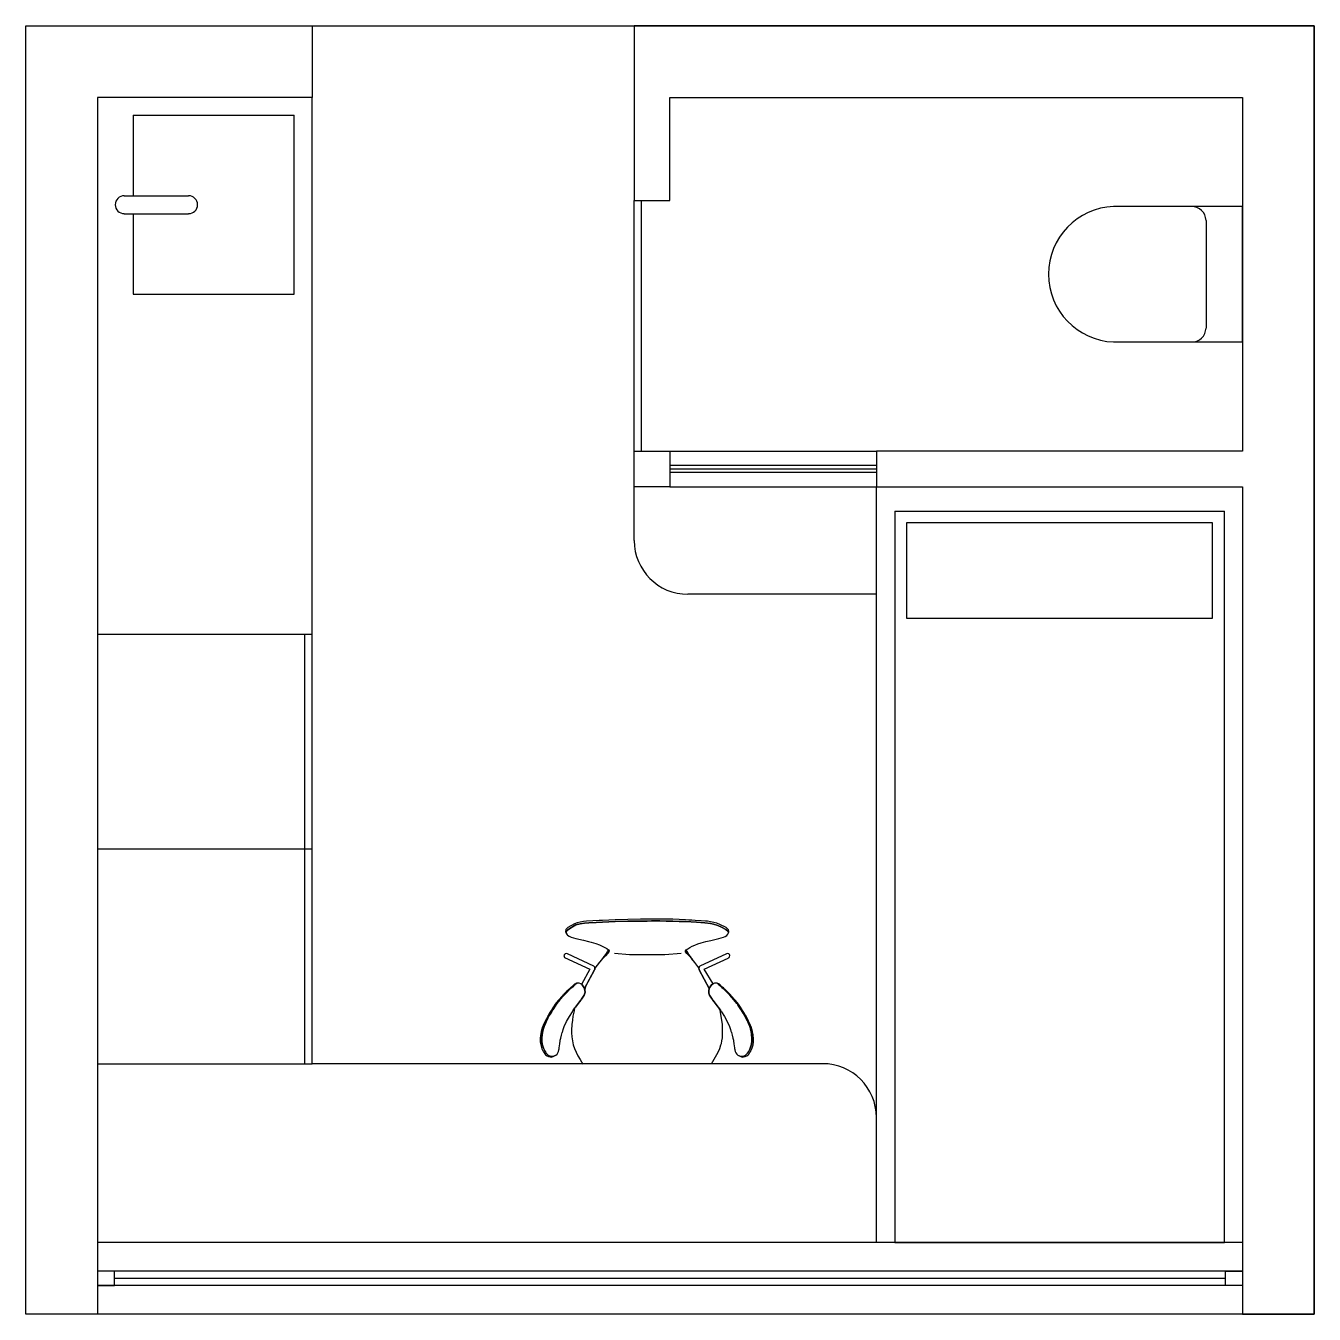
# Model space of a CAD drawing. Header units: millimetres. Extents: x 2.7 to 51.7, y -12.6 to 38.4.
# Drawn here: x 41.003 to 44.653, y -5.822 to -2.172 of the extents above; entities that cross this region are included whole.
import ezdxf

# ---------------------------------------------------------------- set-up
doc = ezdxf.new("R2010")
doc.units = ezdxf.units.MM
for name, color, linetype in [('mobiliario', 5, 'Continuous'), ('muro', 7, 'Continuous'), ('puerta', 9, 'Continuous'), ('ventanas', 6, 'Continuous')]:
    doc.layers.add(name, color=color, linetype=linetype)
doc.layers.add('outline', color=3, linetype='Continuous', true_color=0x00ff00)

msp = doc.modelspace()

# ---------------------------------------------------------------- linework, layer by layer
at = {"layer": 'mobiliario'}
for p, q in [((41.8142, -5.1126), (41.8142, -2.3751)), ((41.3073, -2.4258), (41.7636, -2.4258)), ((41.3073, -2.4258), (41.3073, -2.6539)), ((41.7636, -2.9327), (41.7636, -2.4258)), ((41.282, -2.6539), (41.4645, -2.6539)), ((44.4504, -2.6842), (44.0848, -2.6842)), ((44.4504, -3.068), (44.4504, -2.6842)), ((41.282, -2.7046), (41.4645, -2.7046)), ((41.3073, -2.7046), (41.3073, -2.9327)), ((44.3466, -2.7236), (44.3466, -3.0286)), ((41.3073, -2.9327), (41.7636, -2.9327)), ((44.0848, -3.068), (44.4504, -3.068)), ((42.7267, -3.6306), (42.7267, -3.4786)), ((43.4129, -3.7827), (43.4129, -3.4786)), ((43.4648, -3.5477), (44.3985, -3.5477)), ((43.4129, -3.7827), (42.8788, -3.7827)), ((41.2059, -3.8959), (41.8142, -3.8959)), ((41.794, -5.1126), (41.794, -3.8959)), ((41.2059, -4.5042), (41.8142, -4.5042)), ((42.872, -4.7929), (42.8725, -4.7957)), ((41.2059, -5.1126), (41.8142, -5.1126)), ((43.2608, -5.1126), (41.8142, -5.1126)), ((43.4129, -5.6195), (43.4129, -5.2646))]:
    msp.add_line(p, q, dxfattribs=at)
for points in [[(43.4129, -3.4786), (44.4504, -3.4786), (44.4504, -5.6195), (43.4129, -5.6195)], [(43.4987, -3.8517), (43.4987, -3.5799), (44.3644, -3.5799), (44.3644, -3.8517)], [(42.8812, -4.7056), (42.8722, -4.7052), (42.8542, -4.7042), (42.836, -4.7036), (42.7996, -4.703), (42.776, -4.703), (42.7631, -4.7032), (42.7449, -4.7033), (42.7086, -4.7037), (42.6725, -4.7048), (42.6545, -4.7056), (42.6365, -4.7065), (42.6275, -4.7069), (42.5919, -4.7092), (42.583, -4.7102), (42.5741, -4.7115), (42.5654, -4.7135), (42.5572, -4.7162), (42.5387, -4.7266), (42.5331, -4.7324), (42.5321, -4.7378), (42.5342, -4.7427), (42.5354, -4.7373), (42.5377, -4.7345), (42.5414, -4.7316), (42.5495, -4.7264), (42.5521, -4.7247), (42.5614, -4.7195), (42.5732, -4.7166), (42.5858, -4.7148), (42.5986, -4.7138), (42.6194, -4.7125), (42.6371, -4.7117), (42.6549, -4.7108), (42.6728, -4.7101), (42.7088, -4.709), (42.7631, -4.7084), (42.776, -4.7083), (42.7995, -4.7083), (42.8176, -4.7084), (42.8357, -4.7087), (42.8538, -4.7094), (42.8717, -4.7102), (42.903, -4.7119), (42.9271, -4.7133), (42.9424, -4.7151), (42.9514, -4.717), (42.9641, -4.7211), (42.9737, -4.7259), (42.9863, -4.7322), (42.9925, -4.7382), (42.9934, -4.7419), (42.9947, -4.7367), (42.994, -4.733), (42.9877, -4.7271), (42.969, -4.7179), (42.9606, -4.7144), (42.952, -4.7122), (42.9433, -4.7104), (42.9345, -4.7092), (42.9288, -4.7085), (42.9163, -4.7076), (42.8991, -4.7066), (42.8902, -4.7061)], [(42.6148, -4.8395), (42.6144, -4.8385), (42.6122, -4.8364), (42.5373, -4.8012), (42.5346, -4.8004), (42.5316, -4.801), (42.5291, -4.8029), (42.5278, -4.8058), (42.528, -4.8089), (42.5296, -4.8115), (42.6007, -4.8449), (42.5775, -4.888), (42.5794, -4.8892), (42.5815, -4.8918), (42.5835, -4.8946), (42.5851, -4.8975), (42.5858, -4.8992), (42.6144, -4.8468), (42.615, -4.8453), (42.6156, -4.8424)], [(42.6553, -4.7954), (42.6558, -4.7924), (42.6535, -4.7899), (42.653, -4.7895), (42.653, -4.7903), (42.65, -4.7953), (42.645, -4.8029), (42.641, -4.8089), (42.6343, -4.8181), (42.628, -4.8253), (42.6365, -4.8158), (42.645, -4.8069), (42.6514, -4.8001)], [(42.8765, -4.7952), (42.874, -4.7907), (42.872, -4.7929), (42.8725, -4.7957), (42.8761, -4.8003), (42.8821, -4.807), (42.8898, -4.8154), (42.8923, -4.8184), (42.8922, -4.8182), (42.8859, -4.8092), (42.8816, -4.8028)], [(42.9925, -4.8134), (42.9952, -4.812), (42.9956, -4.8116), (42.9971, -4.8096), (42.9976, -4.8064), (42.9967, -4.8035), (42.9945, -4.8013), (42.9915, -4.8003), (42.9883, -4.8011), (42.9131, -4.8364), (42.911, -4.8385), (42.9106, -4.8395), (42.9097, -4.8424), (42.9103, -4.8453), (42.911, -4.8467), (42.911, -4.8468), (42.9395, -4.8993), (42.9403, -4.8975), (42.9418, -4.8946), (42.9437, -4.8918), (42.9459, -4.8892), (42.9502, -4.8865), (42.9248, -4.8452)], [(42.4649, -5.0399), (42.466, -5.0295), (42.4665, -5.0263), (42.4671, -5.0228), (42.4675, -5.021), (42.4677, -5.0202), (42.4679, -5.0193), (42.4695, -5.013), (42.4715, -5.0069), (42.4753, -4.9983), (42.477, -4.9944), (42.4779, -4.9924), (42.4784, -4.9915), (42.4788, -4.9905), (42.4822, -4.9835), (42.486, -4.9765), (42.4902, -4.9691), (42.493, -4.9646), (42.4944, -4.9623), (42.4952, -4.9612), (42.4958, -4.9601), (42.5074, -4.9422), (42.5074, -4.9422), (42.516, -4.9317), (42.5281, -4.9182), (42.5375, -4.9086), (42.5391, -4.907), (42.5398, -4.9063), (42.5402, -4.9059), (42.5406, -4.9055), (42.5434, -4.9027), (42.5465, -4.8997), (42.5469, -4.8994), (42.547, -4.8993), (42.5505, -4.8963), (42.5535, -4.8937), (42.5561, -4.8914), (42.5584, -4.8894), (42.5602, -4.8876), (42.5614, -4.8865), (42.5638, -4.8849), (42.5591, -4.8868), (42.5578, -4.8874), (42.5518, -4.8929), (42.5502, -4.8944), (42.5483, -4.8961), (42.546, -4.898), (42.5426, -4.901), (42.5423, -4.9013), (42.5407, -4.9028), (42.5399, -4.9035), (42.5396, -4.904), (42.5392, -4.9044), (42.5363, -4.9072), (42.5332, -4.9104), (42.5284, -4.9151), (42.5261, -4.9175), (42.525, -4.9187), (42.5238, -4.92), (42.5117, -4.9333), (42.5032, -4.9439), (42.4977, -4.9519), (42.4945, -4.9568), (42.493, -4.9593), (42.4923, -4.9606), (42.4916, -4.9619), (42.4859, -4.9708), (42.4838, -4.9745), (42.4827, -4.9764), (42.4822, -4.9773), (42.4817, -4.9783), (42.4779, -4.9851), (42.4745, -4.9922), (42.4709, -5.0001), (42.469, -5.0043), (42.4681, -5.0065), (42.4677, -5.0076), (42.4671, -5.0086), (42.4651, -5.0147), (42.4636, -5.021), (42.4622, -5.028), (42.4619, -5.0296), (42.4618, -5.0304), (42.4618, -5.0308), (42.4617, -5.0313), (42.4606, -5.0417), (42.4608, -5.0504), (42.462, -5.0592), (42.4654, -5.0703), (42.4679, -5.0758), (42.4686, -5.0771), (42.4698, -5.0791), (42.4703, -5.08), (42.4706, -5.0805), (42.4709, -5.0811), (42.4733, -5.0845), (42.4759, -5.0877), (42.4797, -5.0905), (42.4839, -5.0924), (42.4924, -5.0936), (42.4966, -5.0923), (42.5009, -5.0907), (42.4967, -5.0918), (42.4882, -5.0908), (42.484, -5.0889), (42.4802, -5.086), (42.4776, -5.0829), (42.4753, -5.0793), (42.4729, -5.0754), (42.4725, -5.0748), (42.4723, -5.0744), (42.4723, -5.0743), (42.4696, -5.0685), (42.4663, -5.0574), (42.4651, -5.0486)], [(42.543, -4.9792), (42.5516, -4.9657), (42.5524, -4.9643), (42.5533, -4.9628), (42.5552, -4.9601), (42.5589, -4.9546), (42.5609, -4.952), (42.5717, -4.9372), (42.5755, -4.9322), (42.576, -4.9314), (42.5765, -4.9308), (42.5776, -4.9294), (42.5796, -4.9267), (42.5832, -4.9214), (42.5849, -4.9183), (42.5861, -4.9154), (42.587, -4.9127), (42.5871, -4.9125), (42.5871, -4.9122), (42.5872, -4.9117), (42.5874, -4.9107), (42.5874, -4.9104), (42.5875, -4.9101), (42.5873, -4.9054), (42.5863, -4.9005), (42.5851, -4.8975), (42.5835, -4.8946), (42.5815, -4.8918), (42.5794, -4.8892), (42.5752, -4.8865), (42.5711, -4.8846), (42.5669, -4.8842), (42.5638, -4.8849), (42.5614, -4.8865), (42.5602, -4.8876), (42.5584, -4.8894), (42.5561, -4.8914), (42.5535, -4.8937), (42.5505, -4.8963), (42.547, -4.8993), (42.5469, -4.8994), (42.5467, -4.8995), (42.5465, -4.8997), (42.5434, -4.9027), (42.5406, -4.9055), (42.5402, -4.9059), (42.5398, -4.9063), (42.5391, -4.907), (42.5375, -4.9086), (42.5281, -4.9182), (42.516, -4.9317), (42.5074, -4.9422), (42.5074, -4.9423), (42.5073, -4.9424), (42.4958, -4.9601), (42.4952, -4.9612), (42.4944, -4.9623), (42.493, -4.9646), (42.4902, -4.9691), (42.486, -4.9765), (42.4822, -4.9835), (42.4788, -4.9905), (42.4784, -4.9915), (42.4779, -4.9924), (42.477, -4.9944), (42.4753, -4.9983), (42.4715, -5.0069), (42.4695, -5.013), (42.4679, -5.0193), (42.4677, -5.0202), (42.4675, -5.021), (42.4671, -5.0228), (42.4665, -5.0263), (42.466, -5.0295), (42.4649, -5.0399), (42.4651, -5.0486), (42.4663, -5.0574), (42.4696, -5.0685), (42.4722, -5.0741), (42.4723, -5.0742), (42.4723, -5.0744), (42.4725, -5.0748), (42.4729, -5.0754), (42.4753, -5.0793), (42.4776, -5.0829), (42.4802, -5.086), (42.484, -5.0889), (42.4882, -5.0908), (42.4967, -5.0918), (42.5009, -5.0907), (42.5048, -5.0885), (42.5082, -5.0855), (42.5106, -5.0818), (42.5124, -5.0776), (42.5135, -5.0731), (42.5136, -5.0724), (42.5138, -5.0718), (42.514, -5.0705), (42.5144, -5.068), (42.5161, -5.0563), (42.5171, -5.048), (42.5172, -5.0478), (42.5172, -5.0476), (42.5173, -5.0472), (42.5174, -5.0463), (42.5188, -5.0398), (42.5207, -5.032), (42.5231, -5.0243), (42.5235, -5.0233), (42.5238, -5.0222), (42.5244, -5.0201), (42.5259, -5.0159), (42.5288, -5.0073), (42.5353, -4.9929)], [(43.0574, -5.0193), (43.0559, -5.013), (43.0539, -5.0069), (43.0501, -4.9983), (43.0483, -4.9944), (43.0473, -4.9924), (43.0469, -4.9915), (43.0465, -4.9905), (43.0431, -4.9835), (43.0393, -4.9765), (43.0351, -4.9691), (43.0323, -4.9646), (43.0309, -4.9623), (43.0302, -4.9612), (43.0294, -4.9601), (43.0287, -4.9588), (43.0234, -4.9504), (43.0207, -4.9462), (43.0193, -4.9442), (43.0179, -4.9422), (43.0093, -4.9317), (42.9972, -4.9182), (42.9878, -4.9086), (42.9863, -4.907), (42.9855, -4.9063), (42.9851, -4.9059), (42.9847, -4.9055), (42.982, -4.9027), (42.9788, -4.8997), (42.9784, -4.8993), (42.9748, -4.8963), (42.9718, -4.8937), (42.9691, -4.8914), (42.9669, -4.8894), (42.965, -4.8876), (42.9639, -4.8865), (42.9615, -4.8849), (42.9585, -4.8842), (42.9542, -4.8846), (42.9502, -4.8865), (42.9459, -4.8892), (42.9437, -4.8918), (42.9418, -4.8946), (42.9403, -4.8975), (42.9395, -4.8993), (42.939, -4.9005), (42.938, -4.9054), (42.9378, -4.9101), (42.9378, -4.9104), (42.9379, -4.9107), (42.9381, -4.9117), (42.9383, -4.9122), (42.9383, -4.9125), (42.9384, -4.9127), (42.9392, -4.9154), (42.9405, -4.9183), (42.9421, -4.9214), (42.9457, -4.9267), (42.9477, -4.9294), (42.9488, -4.9308), (42.9493, -4.9314), (42.9498, -4.9322), (42.9536, -4.9372), (42.9645, -4.952), (42.9665, -4.9546), (42.9702, -4.9601), (42.9719, -4.9628), (42.9729, -4.9643), (42.9737, -4.9657), (42.9824, -4.9792), (42.9901, -4.9929), (42.9965, -5.0073), (42.9994, -5.0159), (43.0008, -5.0201), (43.0015, -5.0222), (43.0019, -5.0233), (43.0022, -5.0243), (43.0046, -5.032), (43.0065, -5.0398), (43.008, -5.0463), (43.0081, -5.0472), (43.0082, -5.0476), (43.0082, -5.0478), (43.0083, -5.048), (43.0092, -5.0563), (43.0109, -5.068), (43.0113, -5.0705), (43.0115, -5.0718), (43.0116, -5.0724), (43.0119, -5.0731), (43.0128, -5.0776), (43.0147, -5.0818), (43.0171, -5.0855), (43.0205, -5.0885), (43.0244, -5.0907), (43.0286, -5.0918), (43.0371, -5.0908), (43.0413, -5.0889), (43.0451, -5.086), (43.0478, -5.0829), (43.0501, -5.0793), (43.0524, -5.0754), (43.0528, -5.0748), (43.053, -5.0743), (43.0531, -5.0741), (43.0557, -5.0685), (43.059, -5.0574), (43.0602, -5.0486), (43.0604, -5.0399), (43.0593, -5.0295), (43.0588, -5.0263), (43.0582, -5.0228), (43.0579, -5.021), (43.0577, -5.0202)], [(43.06, -5.0703), (43.0633, -5.0592), (43.0644, -5.0504), (43.0647, -5.0417), (43.0637, -5.0313), (43.0636, -5.0308), (43.0636, -5.0304), (43.0635, -5.0296), (43.0631, -5.028), (43.0618, -5.021), (43.0602, -5.0147), (43.0581, -5.0086), (43.0577, -5.0076), (43.0572, -5.0065), (43.0563, -5.0043), (43.0544, -5.0001), (43.0508, -4.9922), (43.0474, -4.9851), (43.0437, -4.9783), (43.0431, -4.9773), (43.0426, -4.9764), (43.0415, -4.9745), (43.0393, -4.9708), (43.0338, -4.9619), (43.0324, -4.9596), (43.031, -4.9573), (43.0283, -4.9528), (43.0224, -4.9441), (43.0222, -4.9439), (43.0136, -4.9333), (43.0015, -4.92), (43.0004, -4.9187), (42.9992, -4.9175), (42.9969, -4.9151), (42.9922, -4.9104), (42.989, -4.9072), (42.9862, -4.9044), (42.9857, -4.904), (42.9853, -4.9035), (42.9846, -4.9028), (42.983, -4.9013), (42.9826, -4.901), (42.9793, -4.898), (42.977, -4.8961), (42.9751, -4.8944), (42.9735, -4.8929), (42.9723, -4.8915), (42.9722, -4.8914), (42.9721, -4.8912), (42.9717, -4.8909), (42.9711, -4.8903), (42.9708, -4.8898), (42.9706, -4.8896), (42.9705, -4.8894), (42.9679, -4.8874), (42.9615, -4.8849), (42.9639, -4.8865), (42.965, -4.8876), (42.9669, -4.8894), (42.9691, -4.8914), (42.9718, -4.8937), (42.9748, -4.8963), (42.9784, -4.8993), (42.9788, -4.8997), (42.982, -4.9027), (42.9847, -4.9055), (42.9851, -4.9059), (42.9855, -4.9063), (42.9863, -4.907), (42.9878, -4.9086), (42.9972, -4.9182), (43.0093, -4.9317), (43.0179, -4.9422), (43.0193, -4.9442), (43.0207, -4.9462), (43.0234, -4.9504), (43.0287, -4.9588), (43.0294, -4.9601), (43.0302, -4.9612), (43.0309, -4.9623), (43.0323, -4.9646), (43.0351, -4.9691), (43.0393, -4.9765), (43.0431, -4.9835), (43.0465, -4.9905), (43.0469, -4.9915), (43.0473, -4.9924), (43.0483, -4.9944), (43.0501, -4.9983), (43.0539, -5.0069), (43.0559, -5.013), (43.0574, -5.0193), (43.0577, -5.0202), (43.0579, -5.021), (43.0582, -5.0228), (43.0588, -5.0263), (43.0593, -5.0295), (43.0604, -5.0399), (43.0602, -5.0486), (43.059, -5.0574), (43.0557, -5.0685), (43.0531, -5.0741), (43.053, -5.0742), (43.0529, -5.0744), (43.0528, -5.0748), (43.0524, -5.0754), (43.0501, -5.0793), (43.0478, -5.0829), (43.0451, -5.086), (43.0413, -5.0889), (43.0371, -5.0908), (43.0286, -5.0918), (43.0244, -5.0907), (43.0286, -5.0923), (43.0329, -5.0936), (43.0414, -5.0924), (43.0457, -5.0905), (43.0494, -5.0877), (43.0521, -5.0845), (43.0544, -5.0811), (43.0547, -5.0805), (43.055, -5.08), (43.0556, -5.0791), (43.0567, -5.0771), (43.0574, -5.0758)]]:
    msp.add_lwpolyline(points, close=True, dxfattribs=at)
for points in [[(43.4648, -3.5477), (43.4648, -5.6195), (44.3985, -5.6195), (44.3985, -3.5477)], [(42.9456, -5.1127), (42.9534, -5.1001), (42.9644, -5.0802), (42.969, -5.0698), (42.9726, -5.0591), (42.9736, -5.0554), (42.9752, -5.048), (42.9765, -5.0394), (42.9773, -5.0248), (42.9772, -5.013), (42.9768, -5.0061), (42.9764, -5.0013), (42.9751, -4.9895), (42.9734, -4.9785), (42.9713, -4.9666), (42.9697, -4.9594), (42.9665, -4.9546), (42.9645, -4.952), (42.9536, -4.9372), (42.9498, -4.9322), (42.9493, -4.9314), (42.9488, -4.9308), (42.9477, -4.9294), (42.9457, -4.9267), (42.9421, -4.9214), (42.9405, -4.9183), (42.9392, -4.9154), (42.9384, -4.9127), (42.9383, -4.9125), (42.9383, -4.9122), (42.9381, -4.9117), (42.9379, -4.9107), (42.9378, -4.9103), (42.938, -4.9054), (42.939, -4.9005), (42.9395, -4.8993), (42.911, -4.8468), (42.911, -4.8467), (42.9103, -4.8453), (42.9097, -4.8424), (42.9101, -4.8411), (42.907, -4.8369), (42.8983, -4.8255), (42.8898, -4.8154), (42.8821, -4.807), (42.8761, -4.8003), (42.8725, -4.7957), (42.872, -4.7929), (42.8742, -4.7904), (42.8785, -4.7872), (42.8844, -4.7834), (42.8913, -4.7798), (42.8988, -4.7764), (42.9071, -4.7733), (42.9161, -4.7703), (42.9228, -4.7684), (42.9297, -4.7665), (42.9441, -4.7631), (42.9661, -4.758), (42.973, -4.7562), (42.9793, -4.7542), (42.9848, -4.7518), (42.9892, -4.749), (42.9922, -4.7456), (42.9934, -4.7419), (42.9925, -4.7382), (42.9863, -4.7322), (42.9737, -4.7259), (42.9641, -4.7211), (42.9514, -4.717), (42.9424, -4.7151), (42.9271, -4.7133), (42.903, -4.7119), (42.8717, -4.7102), (42.8538, -4.7094), (42.8357, -4.7087), (42.8176, -4.7084), (42.7995, -4.7083), (42.776, -4.7083), (42.7631, -4.7084), (42.7088, -4.709), (42.6728, -4.7101), (42.6549, -4.7108), (42.6371, -4.7117), (42.6194, -4.7125), (42.5986, -4.7138), (42.5858, -4.7148), (42.5732, -4.7166), (42.5614, -4.7195), (42.5521, -4.7247), (42.5495, -4.7264), (42.5414, -4.7316), (42.5377, -4.7345), (42.5354, -4.7373), (42.5342, -4.7427), (42.5371, -4.7476), (42.5382, -4.7486), (42.5425, -4.7514), (42.548, -4.7538), (42.5543, -4.7558), (42.5613, -4.7577), (42.5833, -4.7628), (42.5977, -4.7662), (42.6047, -4.768), (42.6114, -4.7699), (42.6178, -4.7719), (42.6288, -4.7759), (42.6364, -4.7793), (42.6432, -4.783), (42.6491, -4.7867), (42.6535, -4.7899), (42.6558, -4.7924), (42.6553, -4.7954), (42.6514, -4.8001), (42.645, -4.8069), (42.6365, -4.8158), (42.628, -4.8253), (42.6218, -4.8333), (42.6155, -4.842), (42.6156, -4.8424), (42.615, -4.8453), (42.6144, -4.8468), (42.5888, -4.8938), (42.5867, -4.9026), (42.5873, -4.9054), (42.5875, -4.9101), (42.5874, -4.9104), (42.5874, -4.9107), (42.5872, -4.9117), (42.5871, -4.9122), (42.5871, -4.9125), (42.587, -4.9127), (42.5861, -4.9154), (42.5849, -4.9183), (42.5832, -4.9214), (42.5796, -4.9267), (42.5776, -4.9294), (42.5765, -4.9308), (42.576, -4.9314), (42.5755, -4.9322), (42.5717, -4.9372), (42.5609, -4.952), (42.5589, -4.9546), (42.5578, -4.9561), (42.5554, -4.9667), (42.5533, -4.978), (42.5516, -4.9896), (42.5504, -5.0013), (42.5498, -5.0062), (42.5495, -5.013), (42.5493, -5.0248), (42.5499, -5.0365), (42.5515, -5.048), (42.554, -5.0592), (42.5577, -5.0698), (42.5623, -5.0802), (42.5675, -5.0902), (42.5737, -5.101), (42.5815, -5.1135)], [(42.6713, -4.7998), (42.7132, -4.8029), (42.763, -4.8036), (42.8134, -4.8028), (42.8596, -4.7997)]]:
    msp.add_lwpolyline(points, dxfattribs=at)
for centre, radius, start, end in [((41.282, -2.6792), 0.0253, 90, 270), ((41.4645, -2.6792), 0.0253, 270, 90), ((44.0926, -2.8761), 0.1921, 92.3215, 267.6785), ((44.306, -2.7248), 0.0406, 1.6529, 91.6529), ((44.306, -3.0275), 0.0406, 268.3471, 358.3471), ((42.8788, -3.6306), 0.1521, 180, 270), ((43.2608, -5.2646), 0.1521, 0, 90)]:
    msp.add_arc(centre, radius, start, end, dxfattribs=at)
at = {"layer": 'muro'}
msp.add_line((44.4504, -3.4786), (44.4504, -4.516), dxfattribs=at)
for points in [[(41.2059, -2.3751), (41.2059, -5.6195), (41.2059, -5.8223), (41.0031, -5.8223), (41.0031, -2.1723), (41.8142, -2.1723), (41.8142, -2.3751)], [(42.7267, -2.6674), (42.8281, -2.6674), (42.8281, -2.3751), (44.4504, -2.3751), (44.4504, -3.3772), (43.4129, -3.3772), (43.4129, -3.4786), (44.4504, -3.4786), (44.4504, -5.8223), (44.6531, -5.8223), (44.6531, -2.1723), (42.7267, -2.1723)], [(42.7267, -3.4786), (42.7267, -3.3772), (42.8281, -3.3772), (42.8281, -3.4786)]]:
    msp.add_lwpolyline(points, close=True, dxfattribs=at)
at = {"layer": 'outline'}
msp.add_lwpolyline([(41.0031, -2.1723), (44.6531, -2.1723), (44.6531, -5.8223), (41.0031, -5.8223)], close=True, dxfattribs=at)
at = {"layer": 'puerta'}
for p, q in [((42.7267, -3.3772), (42.7267, -2.6674)), ((42.747, -3.3772), (42.747, -2.6674))]:
    msp.add_line(p, q, dxfattribs=at)
at = {"layer": 'ventanas'}
for p, q in [((42.8281, -3.3772), (43.4129, -3.3772)), ((43.4129, -3.4177), (42.8281, -3.4177)), ((43.4129, -3.4279), (42.8281, -3.4279)), ((43.4129, -3.438), (42.8281, -3.438)), ((42.8281, -3.4786), (43.4129, -3.4786)), ((44.4504, -5.6195), (41.2059, -5.6195)), ((44.4504, -5.7006), (41.2059, -5.7006)), ((44.4014, -5.7209), (41.2549, -5.7209)), ((44.4504, -5.7412), (41.2059, -5.7412)), ((44.4504, -5.8223), (41.2059, -5.8223))]:
    msp.add_line(p, q, dxfattribs=at)
for points in [[(41.2059, -5.7412), (41.2549, -5.7412), (41.2549, -5.7006), (41.2059, -5.7006)], [(44.4504, -5.7412), (44.4014, -5.7412), (44.4014, -5.7006), (44.4504, -5.7006)]]:
    msp.add_lwpolyline(points, close=True, dxfattribs=at)

doc.saveas('drawing.dxf')
